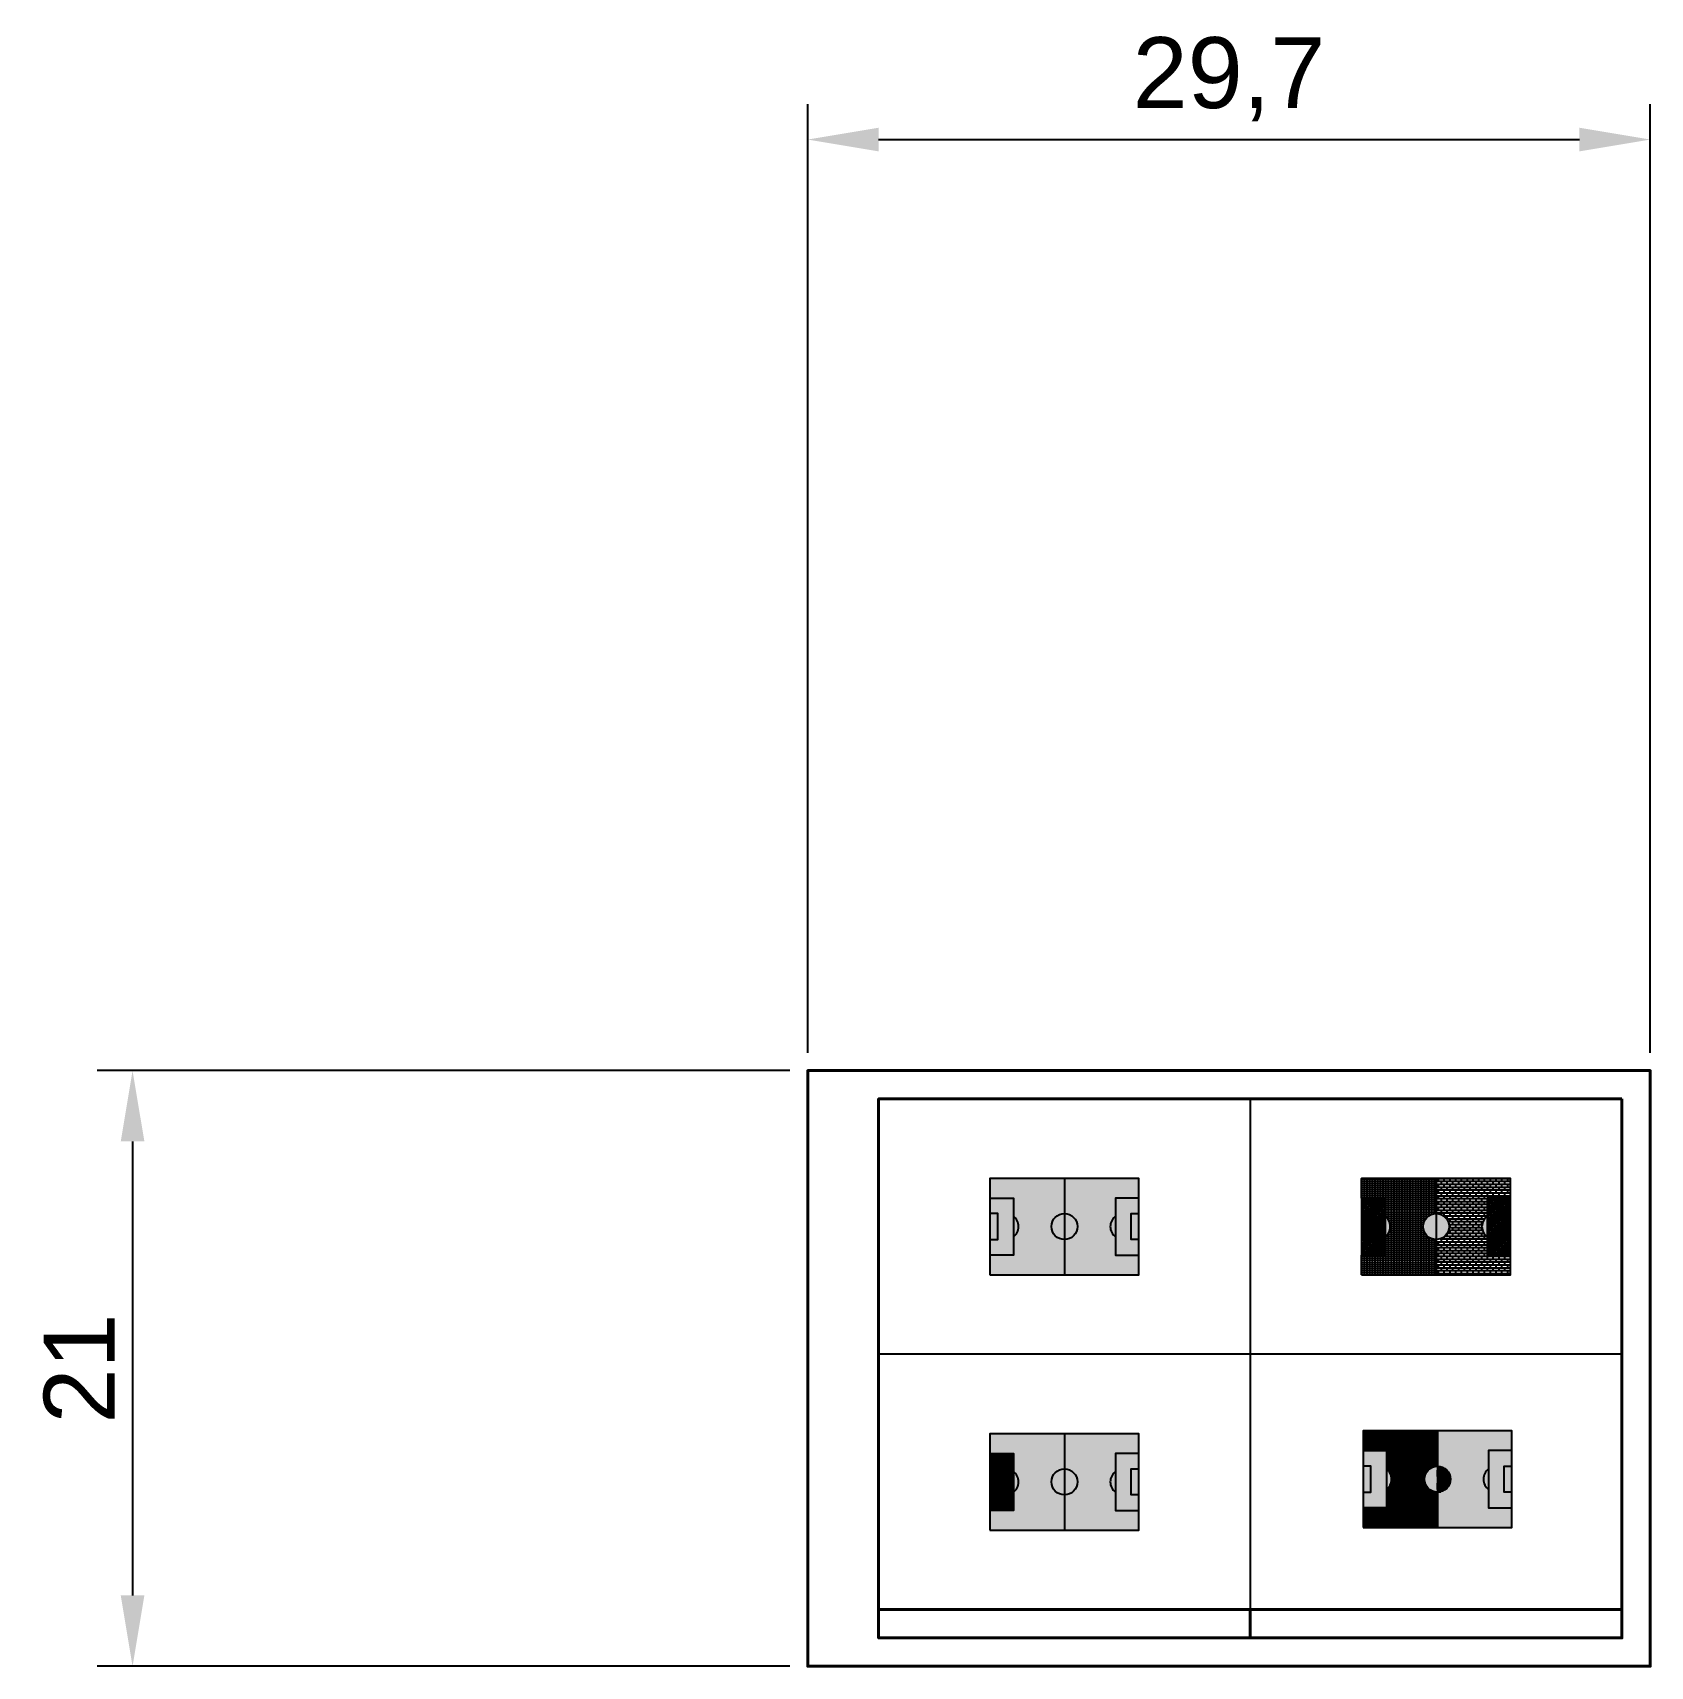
# Model space of a CAD drawing. Header units: centimetres. Extents: x 1068 to 67652, y 686 to 20845.
# Drawn here: x 1067.9 to 1125, y 686.3 to 743.9 of the extents above; entities that cross this region are included whole.
import ezdxf

# ---------------------------------------------------------------- set-up
doc = ezdxf.new("R2010")
doc.units = ezdxf.units.CM
doc.layers.add('formato', color=1, linetype='Continuous', lineweight=40)
doc.layers.add('linea', color=4, linetype='Continuous', lineweight=25)
doc.styles.get("Standard").update_dxf_attribs({"font": 'arial.ttf'})
doc.dimstyles.new('ISO-25', dxfattribs={"dimtxt": 2.5, "dimasz": 2.5, "dimexe": 1.25, "dimexo": 0.625, "dimtad": 1, "dimtxsty": 'Standard', "dimcen": 2.5, "dimadec": 0, "dimazin": 0, "dimtfac": 1, "dimtmove": 0, "dimatfit": 3, "dimfxl": 1, "dimarcsym": 0})

msp = doc.modelspace()

# ---------------------------------------------------------------- blocks, each defined once
blk = doc.blocks.new('*D1')
at = {"layer": 'Defpoints', "color": 0, "transparency": 16777216}
for p in [(1124.95, 740.125), (1095.25, 707.307), (1124.95, 707.307)]:
    blk.add_point(p, dxfattribs=at)
at = {"layer": 'linea', "color": 0, "lineweight": -2, "transparency": 16777216}
for p, q in [((1095.25, 707.932), (1095.25, 741.375)), ((1124.95, 707.932), (1124.95, 741.375)), ((1097.75, 740.125), (1122.45, 740.125))]:
    blk.add_line(p, q, dxfattribs=at)
at = {"layer": 'linea', "color": 0, "transparency": 16777216}
for points in [[(1097.75, 740.542), (1097.75, 739.708), (1095.25, 740.125)], [(1122.45, 740.542), (1122.45, 739.708), (1124.95, 740.125)]]:
    blk.add_solid(points, dxfattribs=at)
at = {"layer": 'linea', "color": 0, "transparency": 16777216, "insert": (1110.1, 742.252), "char_height": 2.5, "attachment_point": 5}
blk.add_mtext('29,7', dxfattribs=at)
blk = doc.blocks.new('*D2')
at = {"layer": 'Defpoints', "color": 0, "transparency": 16777216}
for p in [(1095.25, 707.307), (1071.455, 686.307), (1095.25, 686.307)]:
    blk.add_point(p, dxfattribs=at)
at = {"layer": 'linea', "color": 0, "lineweight": -2, "transparency": 16777216}
for p, q in [((1094.625, 707.307), (1070.205, 707.307)), ((1071.455, 704.807), (1071.455, 688.807)), ((1094.625, 686.307), (1070.205, 686.307))]:
    blk.add_line(p, q, dxfattribs=at)
at = {"layer": 'linea', "color": 0, "transparency": 16777216}
for points in [[(1071.038, 704.807), (1071.872, 704.807), (1071.455, 707.307)], [(1071.038, 688.807), (1071.872, 688.807), (1071.455, 686.307)]]:
    blk.add_solid(points, dxfattribs=at)
at = {"layer": 'linea', "color": 0, "transparency": 16777216, "insert": (1069.575, 696.807), "char_height": 2.5, "attachment_point": 5, "rotation": 90}
blk.add_mtext('21', dxfattribs=at)

# ---------------------------------------------------------------- dimensions: what is measured, and where the dimension line sits
at = {"layer": 'linea'}
dim = msp.add_linear_dim(base=(1124.95, 740.125), p1=(1095.25, 707.307), p2=(1124.95, 707.307), dimstyle='ISO-25', dxfattribs=at)
dim.commit()
dim.dimension.update_dxf_attribs({"geometry": '*D1', "text_midpoint": (1110.1, 742.252)})
dim = msp.add_linear_dim(base=(1071.455, 686.307), p1=(1095.25, 707.307), p2=(1095.25, 686.307), angle=90, dimstyle='ISO-25', dxfattribs=at)
dim.commit()
dim.dimension.update_dxf_attribs({"geometry": '*D2', "text_midpoint": (1069.575, 696.807)})

# ---------------------------------------------------------------- hatches: boundary and pattern name
at = {"layer": 'linea'}
h = msp.add_hatch(color=6, dxfattribs=at)
h.paths.add_polyline_path([(1104.3, 703.507), (1101.675, 703.507), (1101.675, 702.814), (1102.5, 702.814), (1102.5, 702.172, -0.499146), (1102.5, 701.441), (1102.5, 700.799), (1101.675, 700.799), (1101.675, 700.107), (1104.3, 700.107), (1104.3, 701.349, -0.414214), (1103.843, 701.807, -0.414214), (1104.3, 702.264)])
h.paths.add_polyline_path([(1102.5, 702.814), (1101.675, 702.814), (1101.675, 702.264), (1101.95, 702.264), (1101.95, 701.349), (1101.675, 701.349), (1101.675, 700.799), (1102.5, 700.799)], flags=17)
h.paths.add_polyline_path([(1101.95, 702.264), (1101.675, 702.264), (1101.675, 701.349), (1101.95, 701.349)], flags=16)
h.paths.add_polyline_path([(1102.5, 702.172), (1102.5, 701.441, 0.499146)], flags=17)
h = msp.add_hatch(color=256, dxfattribs=at)
h.set_gradient(color1=(19, 103, 52), color2=(241, 235, 31))
h.paths.add_polyline_path([(1106.925, 703.507), (1104.3, 703.507), (1104.3, 702.264, -0.414214), (1104.758, 701.807, -0.414214), (1104.3, 701.349), (1104.3, 700.107), (1106.925, 700.107), (1106.925, 700.799), (1106.1, 700.799), (1106.1, 701.441, -0.499146), (1106.1, 702.172), (1106.1, 702.814), (1106.925, 702.814)])
h.paths.add_polyline_path([(1106.65, 702.264), (1106.925, 702.264), (1106.925, 702.814), (1106.1, 702.814), (1106.1, 700.799), (1106.925, 700.799), (1106.925, 701.349), (1106.65, 701.349)], flags=17)
h.paths.add_polyline_path([(1106.1, 702.172, 0.499146), (1106.1, 701.441)], flags=17)
h.paths.add_polyline_path([(1106.925, 702.264), (1106.65, 702.264), (1106.65, 701.349), (1106.925, 701.349)], flags=16)
h = msp.add_hatch(dxfattribs=at)
h.set_pattern_fill('ANSI33', color=2, scale=0.015, angle=45)
h.set_pattern_definition([(90, (1114.77513, 700.10651), (-0.09525, 0), []), (90, (1114.82276, 700.15414), (-0.09525, 0), [0.047625, -0.0238125])])
h.paths.add_polyline_path([(1117.4, 702.264), (1117.4, 703.507), (1114.775, 703.507), (1114.775, 702.814), (1115.6, 702.814), (1115.6, 702.172, -0.499146), (1115.6, 701.441), (1115.6, 700.799), (1114.775, 700.799), (1114.775, 700.107), (1117.4, 700.107), (1117.4, 701.349, -0.414214), (1116.943, 701.807, -0.414214)])
at = {"layer": 'linea', "true_color": 0xf8991e}
h = msp.add_hatch(dxfattribs=at)
h.set_pattern_fill('AR-B816', color=30, scale=0.0005)
h.set_pattern_definition([(0, (1120.02513, 703.50651), (0, 0.1016), []), (90, (1120.02513, 703.50651), (-0.1016, 0.1016), [0.1016, -0.1016])])
h.paths.add_polyline_path([(1120.025, 703.507), (1117.4, 703.507), (1117.4, 702.264, -0.414214), (1117.858, 701.807, -0.414214), (1117.4, 701.349), (1117.4, 700.107), (1120.025, 700.107), (1120.025, 700.799), (1119.2, 700.799), (1119.2, 701.441, -0.499146), (1119.2, 702.172), (1119.2, 702.814), (1120.025, 702.814)])
at = {"layer": 'linea'}
h = msp.add_hatch(dxfattribs=at)
h.set_pattern_fill('ANSI35', color=5, scale=0.015)
h.set_pattern_definition([(45, (1113.90396, 699.61421), (-0.067352, 0.067352), []), (45, (1113.97131, 699.61421), (-0.067352, 0.067352), [0.1190625, -0.0238125, 0, -0.0238125])])
h.paths.add_polyline_path([(1115.6, 702.814), (1114.775, 702.814), (1114.775, 702.264), (1115.05, 702.264), (1115.05, 701.349), (1114.775, 701.349), (1114.775, 700.799), (1115.6, 700.799)])
h = msp.add_hatch(dxfattribs=at)
h.set_pattern_fill('ANSI35', color=5, scale=0.015)
h.set_pattern_definition([(45, (1120.02513, 702.81401), (-0.067352, 0.067352), []), (45, (1120.09248, 702.81401), (-0.067352, 0.067352), [0.1190625, -0.0238125, 0, -0.0238125])])
h.paths.add_polyline_path([(1119.2, 702.814), (1120.025, 702.814), (1120.025, 702.264), (1119.75, 702.264), (1119.75, 701.349), (1120.025, 701.349), (1120.025, 700.799), (1119.2, 700.799)])
at = {"layer": 'linea', "transparency": 33554633}
h = msp.add_hatch(color=256, dxfattribs=at)
h.set_gradient(color1=(19, 103, 52), color2=(244, 238, 81), rotation=282, centered=1)
h.paths.add_polyline_path([(1104.3, 702.264, 0.414214), (1103.843, 701.807, 0.414214), (1104.3, 701.349)])
at = {"layer": 'linea', "transparency": 33554582}
msp.add_hatch(color=6, dxfattribs=at).paths.add_polyline_path([(1104.3, 702.264), (1104.3, 701.349, 0.414214), (1104.758, 701.807, 0.414214)])
at = {"layer": 'linea', "true_color": 0x136734}
h = msp.add_hatch(dxfattribs=at)
h.set_pattern_fill('ANSI35', color=116, scale=0.015, angle=45)
h.set_pattern_definition([(90, (1113.90396, 699.61421), (-0.09525, 0), []), (90, (1113.95158, 699.66183), (-0.09525, 0), [0.1190625, -0.0238125, 0, -0.0238125])])
h.paths.add_polyline_path([(1115.05, 702.264), (1114.775, 702.264), (1114.775, 701.349), (1115.05, 701.349)])
h.paths.add_polyline_path([(1120.025, 702.264), (1119.75, 702.264), (1119.75, 701.349), (1120.025, 701.349)])
at = {"layer": 'linea', "true_color": 0x939598}
h = msp.add_hatch(dxfattribs=at)
h.set_pattern_fill('ACAD_ISO04W100', color=252, scale=0.0025)
h.set_pattern_definition([(0, (1113.903959, 699.614209), (0, 0.0125), [0.06, -0.0075, 0.00125, -0.0075])])
h.paths.add_polyline_path([(1115.6, 702.172), (1115.6, 701.441, 0.499146)])
h.paths.add_polyline_path([(1119.2, 702.172, 0.499146), (1119.2, 701.441)])
at = {"layer": 'linea', "true_color": 0xa953a0}
h = msp.add_hatch(color=215, dxfattribs=at)
h.dxf.hatch_style = 1
h.paths.add_polyline_path([(1117.4, 702.264, 0.414214), (1116.943, 701.807, 0.414214), (1117.4, 701.349)])
h.paths.add_polyline_path([(1117.4, 702.264), (1117.4, 701.349, 0.414214), (1117.858, 701.807, 0.414214)])
at = {"layer": 'linea', "true_color": 0xf8991e, "transparency": 33554556}
h = msp.add_hatch(color=30, dxfattribs=at)
h.dxf.hatch_style = 1
h.paths.add_polyline_path([(1104.3, 693.264), (1104.3, 694.507), (1101.675, 694.507), (1101.675, 693.814), (1102.5, 693.814), (1102.5, 693.172, -0.499146), (1102.5, 692.441), (1102.5, 691.799), (1101.675, 691.799), (1101.675, 691.107), (1104.3, 691.107), (1104.3, 692.349, -0.414214), (1103.843, 692.807, -0.414214)])
at = {"layer": 'linea', "transparency": 33554687}
h = msp.add_hatch(color=256, dxfattribs=at)
h.set_gradient(color1=(122, 175, 223), color2=(20, 52, 82), one_color=1, tint=0.2)
h.paths.add_polyline_path([(1104.3, 694.507), (1104.3, 693.264, -0.414214), (1104.758, 692.807, -0.414214), (1104.3, 692.349), (1104.3, 691.107), (1106.925, 691.107), (1106.925, 691.799), (1106.1, 691.799), (1106.1, 692.441, -0.499146), (1106.1, 693.172), (1106.1, 693.814), (1106.925, 693.814), (1106.925, 694.507)])
at = {"layer": 'linea', "true_color": 0xcd2027, "transparency": 33554600}
h = msp.add_hatch(dxfattribs=at)
h.set_pattern_fill('AR-PARQ1', color=242, scale=0.00075, style=0)
h.set_pattern_definition([(90, (1086.24763, 690.7094), (-0.2286, 0.2286), [0.2286, -0.2286]), (90, (1086.28573, 690.7094), (-0.2286, 0.2286), [0.2286, -0.2286]), (90, (1086.32383, 690.7094), (-0.2286, 0.2286), [0.2286, -0.2286]), (90, (1086.36193, 690.7094), (-0.2286, 0.2286), [0.2286, -0.2286]), (90, (1086.40003, 690.7094), (-0.2286, 0.2286), [0.2286, -0.2286]), (90, (1086.43813, 690.7094), (-0.2286, 0.2286), [0.2286, -0.2286]), (90, (1086.47623, 690.7094), (-0.2286, 0.2286), [0.2286, -0.2286]), (0, (1086.24763, 690.938), (0.2286, -0.2286), [0.2286, -0.2286]), (0, (1086.24763, 690.9761), (0.2286, -0.2286), [0.2286, -0.2286]), (0, (1086.24763, 691.0142), (0.2286, -0.2286), [0.2286, -0.2286]), (0, (1086.24763, 691.0523), (0.2286, -0.2286), [0.2286, -0.2286]), (0, (1086.24763, 691.0904), (0.2286, -0.2286), [0.2286, -0.2286]), (0, (1086.24763, 691.1285), (0.2286, -0.2286), [0.2286, -0.2286]), (0, (1086.24763, 691.1666), (0.2286, -0.2286), [0.2286, -0.2286])])
h.paths.add_polyline_path([(1117.449, 694.602), (1114.824, 694.602), (1114.824, 693.909), (1115.649, 693.909), (1115.649, 693.267, -0.499146), (1115.649, 692.536), (1115.649, 691.894), (1114.824, 691.894), (1114.824, 691.202), (1117.449, 691.202), (1117.449, 692.444, -0.414214), (1116.991, 692.902, -0.414214), (1117.449, 693.359)])
h.paths.add_polyline_path([(1117.449, 693.359), (1117.449, 692.444, 0.414214), (1117.906, 692.902, 0.414214)])
at = {"layer": 'linea', "true_color": 0x136734, "transparency": 33554687}
h = msp.add_hatch(color=116, dxfattribs=at)
h.dxf.hatch_style = 1
h.paths.add_polyline_path([(1119.249, 692.536, -0.499146), (1119.249, 693.267), (1119.249, 693.909), (1120.074, 693.909), (1120.074, 694.602), (1117.449, 694.602), (1117.449, 693.359, -0.414214), (1117.906, 692.902, -0.414214), (1117.449, 692.444), (1117.449, 691.202), (1120.074, 691.202), (1120.074, 691.894), (1119.249, 691.894)])
at = {"layer": 'linea', "true_color": 0xcd2027, "transparency": 33554687}
h = msp.add_hatch(dxfattribs=at)
h.set_pattern_fill('AR-PARQ1', color=242, scale=0.00075, style=0)
h.set_pattern_definition([(90, (1081.07426, 690.6142), (-0.2286, 0.2286), [0.2286, -0.2286]), (90, (1081.11236, 690.6142), (-0.2286, 0.2286), [0.2286, -0.2286]), (90, (1081.15046, 690.6142), (-0.2286, 0.2286), [0.2286, -0.2286]), (90, (1081.18856, 690.6142), (-0.2286, 0.2286), [0.2286, -0.2286]), (90, (1081.22666, 690.6142), (-0.2286, 0.2286), [0.2286, -0.2286]), (90, (1081.26476, 690.6142), (-0.2286, 0.2286), [0.2286, -0.2286]), (90, (1081.30286, 690.6142), (-0.2286, 0.2286), [0.2286, -0.2286]), (0, (1081.07426, 690.8428), (0.2286, -0.2286), [0.2286, -0.2286]), (0, (1081.07426, 690.8809), (0.2286, -0.2286), [0.2286, -0.2286]), (0, (1081.07426, 690.919), (0.2286, -0.2286), [0.2286, -0.2286]), (0, (1081.07426, 690.9571), (0.2286, -0.2286), [0.2286, -0.2286]), (0, (1081.07426, 690.9952), (0.2286, -0.2286), [0.2286, -0.2286]), (0, (1081.07426, 691.0333), (0.2286, -0.2286), [0.2286, -0.2286]), (0, (1081.07426, 691.0714), (0.2286, -0.2286), [0.2286, -0.2286])])
h.paths.add_polyline_path([(1102.5, 693.814), (1101.675, 693.814), (1101.675, 693.264), (1101.95, 693.264), (1101.95, 692.349), (1101.675, 692.349), (1101.675, 691.799), (1102.5, 691.799)])
h.paths.add_polyline_path([(1101.95, 693.264), (1101.675, 693.264), (1101.675, 692.349), (1101.95, 692.349)], flags=17)
at = {"layer": 'linea', "transparency": 33554687}
h = msp.add_hatch(color=256, dxfattribs=at)
h.set_gradient(color1=(169, 83, 160), color2=(255, 255, 0), tint=0.2)
h.paths.add_polyline_path([(1106.1, 691.799), (1106.925, 691.799), (1106.925, 692.349), (1106.65, 692.349), (1106.65, 693.264), (1106.925, 693.264), (1106.925, 693.814), (1106.1, 693.814)])
h = msp.add_hatch(color=2, dxfattribs=at)
h.dxf.hatch_style = 1
h.paths.add_polyline_path([(1115.649, 693.909), (1114.824, 693.909), (1114.824, 693.359), (1115.099, 693.359), (1115.099, 692.444), (1114.824, 692.444), (1114.824, 691.894), (1115.649, 691.894)])
at = {"layer": 'linea', "true_color": 0xcd2027, "transparency": 33554687}
h = msp.add_hatch(color=242, dxfattribs=at)
h.dxf.hatch_style = 1
h.paths.add_polyline_path([(1115.099, 693.359), (1114.824, 693.359), (1114.824, 692.444), (1115.099, 692.444)])
at = {"layer": 'linea', "true_color": 0xc8c92d, "transparency": 33554687}
msp.add_hatch(color=52, dxfattribs=at).paths.add_polyline_path([(1117.449, 693.359, 0.414214), (1116.991, 692.902, 0.414214), (1117.449, 692.444)])
at = {"layer": 'linea', "transparency": 33554687}
msp.add_hatch(color=2, dxfattribs=at).paths.add_polyline_path([(1119.799, 693.359), (1120.074, 693.359), (1120.074, 693.909), (1119.249, 693.909), (1119.249, 691.894), (1120.074, 691.894), (1120.074, 692.444), (1119.799, 692.444)])
at = {"layer": 'linea', "true_color": 0xcd2027, "transparency": 33554687}
h = msp.add_hatch(color=242, dxfattribs=at)
h.dxf.hatch_style = 1
h.paths.add_polyline_path([(1120.074, 693.359), (1119.799, 693.359), (1119.799, 692.444), (1120.074, 692.444)])
msp.add_hatch(color=242, dxfattribs=at).paths.add_polyline_path([(1102.5, 693.172), (1102.5, 692.441, 0.499146)])
at = {"layer": 'linea', "transparency": 33554687}
h = msp.add_hatch(color=256, dxfattribs=at)
h.set_gradient(color1=(169, 83, 160), color2=(41, 20, 39), one_color=1, tint=0.123656)
h.paths.add_polyline_path([(1104.3, 693.264, 0.414214), (1103.843, 692.807, 0.414214), (1104.3, 692.349)])
h = msp.add_hatch(color=256, dxfattribs=at)
h.set_gradient(color1=(169, 83, 160), color2=(0, 0, 0), one_color=1)
h.paths.add_polyline_path([(1104.3, 693.264), (1104.3, 692.349, 0.414214), (1104.758, 692.807, 0.414214)])
h = msp.add_hatch(color=256, dxfattribs=at)
h.set_gradient(color1=(169, 83, 160), color2=(255, 255, 0), rotation=126, tint=0.2)
h.paths.add_polyline_path([(1106.1, 693.172, 0.499146), (1106.1, 692.441)])
h = msp.add_hatch(color=256, dxfattribs=at)
h.set_gradient(color1=(169, 83, 160), color2=(255, 255, 0), tint=0.2)
h.paths.add_polyline_path([(1106.925, 693.264), (1106.65, 693.264), (1106.65, 692.349), (1106.925, 692.349)])
at = {"layer": 'linea', "true_color": 0x2776bb, "transparency": 33554687}
msp.add_hatch(color=152, dxfattribs=at).paths.add_polyline_path([(1115.649, 693.267), (1115.649, 692.536, 0.499146)])
at = {"layer": 'linea', "true_color": 0x5e67af, "transparency": 33554687}
msp.add_hatch(color=165, dxfattribs=at).paths.add_polyline_path([(1119.249, 693.267, 0.499146), (1119.249, 692.536)])

# ---------------------------------------------------------------- linework, layer by layer
at = {"layer": 'Defpoints'}
for p, q in [((1110.85, 706.307), (1110.85, 688.307)), ((1123.95, 697.307), (1097.75, 697.307))]:
    msp.add_line(p, q, dxfattribs=at)
at = {"layer": 'formato'}
for p, q in [((1097.75, 688.307), (1123.95, 688.307)), ((1110.85, 688.307), (1110.85, 687.307))]:
    msp.add_line(p, q, dxfattribs=at)
msp.add_lwpolyline([(1095.25, 686.307), (1095.25, 707.307), (1124.95, 707.307), (1124.95, 686.307), (1095.25, 686.307), (1095.25, 707.307)], dxfattribs=at)
msp.add_lwpolyline([(1123.95, 706.307), (1123.95, 687.307), (1097.75, 687.307), (1097.75, 706.307)], close=True, dxfattribs=at)
at = {"layer": 'linea'}
for p, q in [((1104.3, 703.507), (1104.3, 700.107)), ((1117.4, 703.507), (1117.4, 700.107)), ((1104.3, 694.507), (1104.3, 691.107)), ((1117.449, 694.602), (1117.449, 691.202))]:
    msp.add_line(p, q, dxfattribs=at)
for points in [[(1101.675, 700.107), (1106.925, 700.107), (1106.925, 703.507), (1101.675, 703.507), (1101.675, 700.107)], [(1114.775, 700.107), (1120.025, 700.107), (1120.025, 703.507), (1114.775, 703.507), (1114.775, 700.107)], [(1101.675, 702.814), (1102.5, 702.814), (1102.5, 700.799), (1101.675, 700.799)], [(1106.925, 702.814), (1106.1, 702.814), (1106.1, 700.799), (1106.925, 700.799)], [(1114.775, 702.814), (1115.6, 702.814), (1115.6, 700.799), (1114.775, 700.799)], [(1120.025, 702.814), (1119.2, 702.814), (1119.2, 700.799), (1120.025, 700.799)], [(1101.675, 701.349), (1101.95, 701.349), (1101.95, 702.264), (1101.675, 702.264)], [(1106.925, 701.349), (1106.65, 701.349), (1106.65, 702.264), (1106.925, 702.264)], [(1114.775, 701.349), (1115.05, 701.349), (1115.05, 702.264), (1114.775, 702.264)], [(1120.025, 701.349), (1119.75, 701.349), (1119.75, 702.264), (1120.025, 702.264)], [(1101.675, 691.107), (1106.925, 691.107), (1106.925, 694.507), (1101.675, 694.507), (1101.675, 691.107)], [(1114.824, 691.202), (1120.074, 691.202), (1120.074, 694.602), (1114.824, 694.602), (1114.824, 691.202)], [(1101.675, 693.814), (1102.5, 693.814), (1102.5, 691.799), (1101.675, 691.799)], [(1106.925, 693.814), (1106.1, 693.814), (1106.1, 691.799), (1106.925, 691.799)], [(1114.824, 693.909), (1115.649, 693.909), (1115.649, 691.894), (1114.824, 691.894)], [(1114.824, 692.444), (1115.099, 692.444), (1115.099, 693.359), (1114.824, 693.359)], [(1120.074, 693.909), (1119.249, 693.909), (1119.249, 691.894), (1120.074, 691.894)], [(1120.074, 692.444), (1119.799, 692.444), (1119.799, 693.359), (1120.074, 693.359)], [(1101.675, 692.349), (1101.95, 692.349), (1101.95, 693.264), (1101.675, 693.264)], [(1106.925, 692.349), (1106.65, 692.349), (1106.65, 693.264), (1106.925, 693.264)]]:
    msp.add_lwpolyline(points, dxfattribs=at)
for centre in [(1104.3, 701.807), (1117.4, 701.807), (1117.449, 692.902), (1104.3, 692.807)]:
    msp.add_circle(centre, 0.458, dxfattribs=at)
for centre, start, end in [((1102.225, 701.807), 306.94821, 53.05179), ((1106.375, 701.807), 126.94821, 233.05179), ((1115.325, 701.807), 306.94821, 53.05179), ((1119.475, 701.807), 126.94821, 233.05179), ((1102.225, 692.807), 306.94821, 53.05179), ((1106.375, 692.807), 126.94821, 233.05179), ((1115.374, 692.902), 306.94821, 53.05179), ((1119.524, 692.902), 126.94821, 233.05179)]:
    msp.add_arc(centre, 0.458, start, end, dxfattribs=at)

msp.set_redraw_order([(e.dxf.handle, doc.entitydb.next_handle()) for e in msp.query("TEXT MTEXT ATTDEF DIMENSION ARC_DIMENSION")])  # texts and dimensions are drawn at this point

doc.saveas('drawing.dxf')
